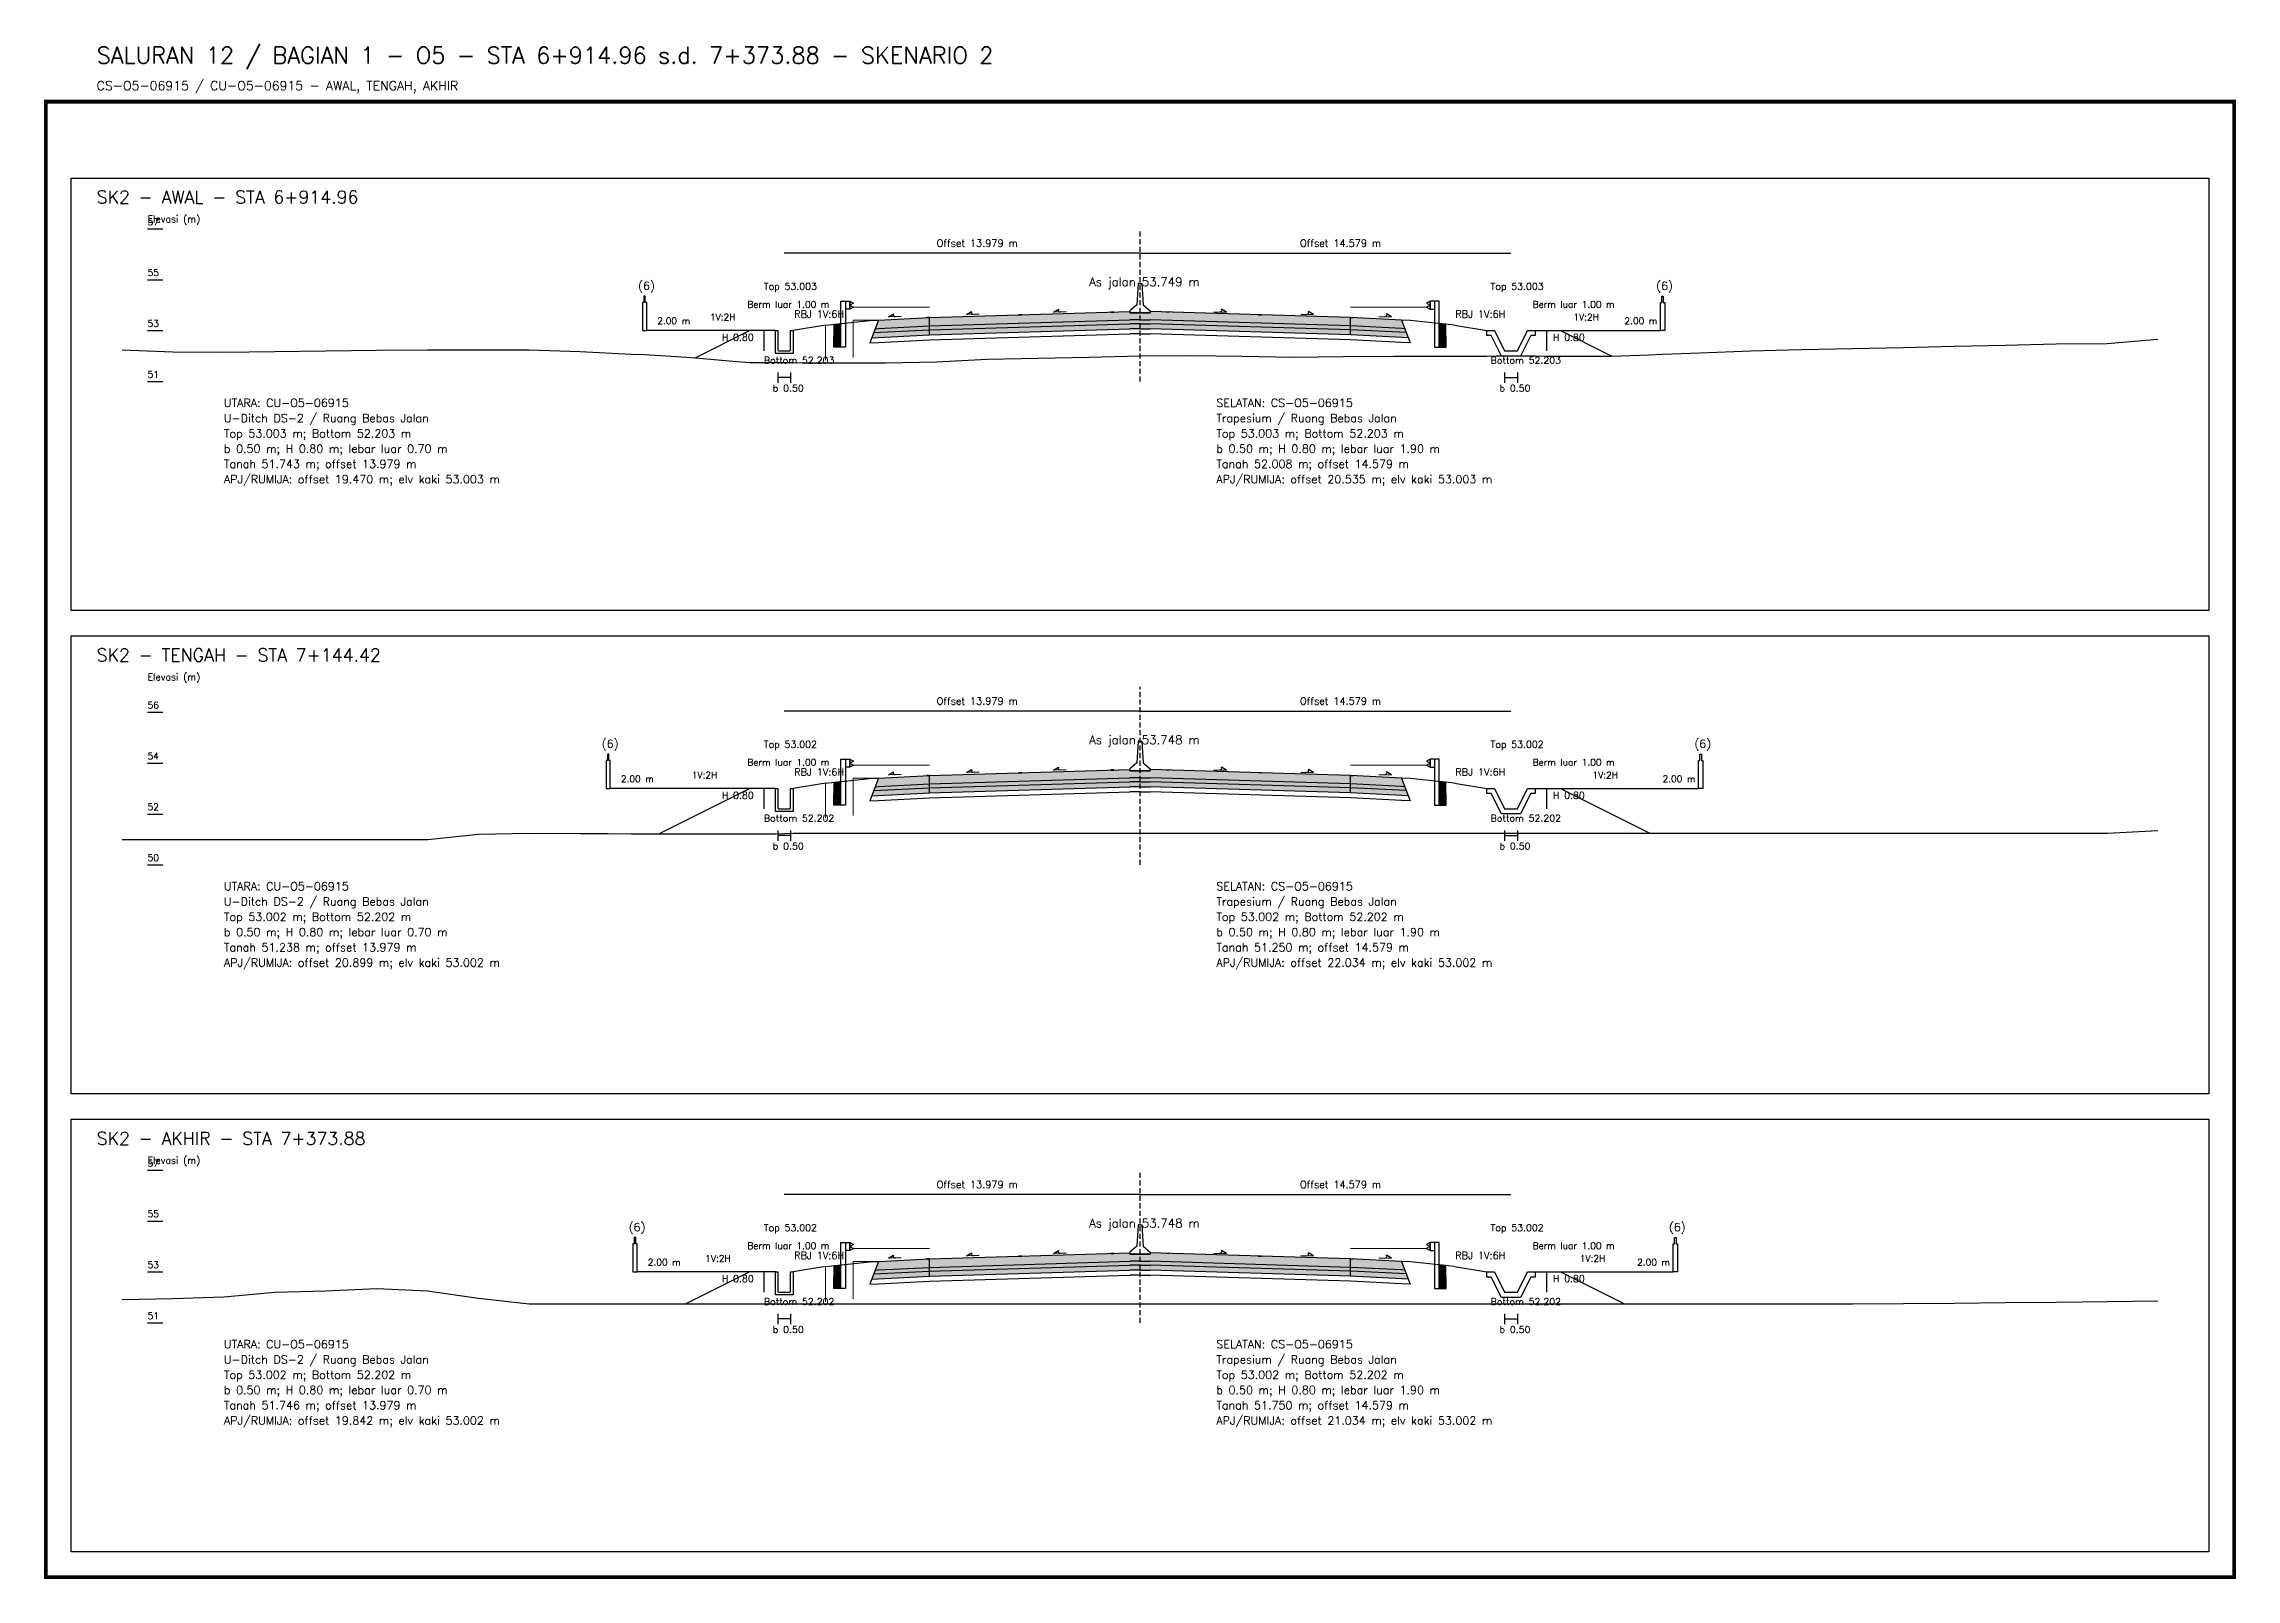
# Model space of a CAD drawing. Header units: metres. Extents: x -24715 to -24517, y 27498 to 30841.
# Drawn here: x -24603 to -24516.9, y 30506.7 to 30567.1 of the extents above; entities that cross this region are included whole.
import ezdxf

# ---------------------------------------------------------------- set-up
doc = ezdxf.new("R2010")
doc.units = ezdxf.units.M
doc.linetypes.add('PS_DASH', pattern=[0.3, 0.2, -0.1])
for name, color, linetype, lineweight in [('Dimensi', 230, 'Continuous', 20), ('GRS-ARSIR (HATCH)', 8, 'Continuous', 9), ('Guardrail', 20, 'Continuous', 30), ('HATCH - Beton ramping', 210, 'Continuous', 9), ('HATCH - LFA', 30, 'Continuous', 9), ('HATCH - Pavement', 50, 'Continuous', 9), ('Marka', 20, 'Continuous', 30), ('POT_ALL_GROUP', 2, 'Continuous', 70)]:
    doc.layers.add(name, color=color, linetype=linetype, lineweight=lineweight)
for name, color, linetype in [('POT_ALL_APJ', 2, 'Continuous'), ('POT_ALL_BORDER', 8, 'Continuous'), ('POT_ALL_CHANNEL2', 7, 'Continuous'), ('POT_ALL_DIM', 7, 'Continuous'), ('POT_ALL_GROUND', 1, 'Continuous'), ('POT_ALL_GUIDE', 8, 'Continuous'), ('POT_ALL_ROAD', 4, 'Continuous')]:
    doc.layers.add(name, color=color, linetype=linetype)
doc.styles.get("Standard").update_dxf_attribs({"font": 'simplex.shx'})

msp = doc.modelspace()

# ---------------------------------------------------------------- texts
at = {"layer": 'POT_ALL_APJ'}
for s, height, p in [('(6)', 0.32, (-24579.65599, 30557.42475)), ('(6)', 0.32, (-24539.65077, 30557.42475)), ('2.00 m', 0.26, (-24578.90599, 30556.07475)), ('2.00 m', 0.26, (-24540.90077, 30556.07475)), ('(6)', 0.32, (-24581.0847, 30539.42428)), ('(6)', 0.32, (-24538.15175, 30539.42428)), ('2.00 m', 0.26, (-24580.3347, 30538.07428)), ('2.00 m', 0.26, (-24539.40175, 30538.07428)), ('(6)', 0.32, (-24580.02806, 30520.42382)), ('(6)', 0.32, (-24539.15126, 30520.42382)), ('2.00 m', 0.26, (-24579.27806, 30519.07382)), ('2.00 m', 0.26, (-24540.40126, 30519.07382))]:
    msp.add_text(s, height=height, dxfattribs=at).set_placement(p)
at = {"layer": 'POT_ALL_CHANNEL2'}
for s, height, p in [('Top 53.003', 0.27, (-24574.71451, 30557.42475)), ('Top 53.003', 0.27, (-24546.15675, 30557.42475)), ('Bottom 52.203', 0.27, (-24574.71451, 30554.52475)), ('Bottom 52.203', 0.27, (-24546.15675, 30554.52475)), ('UTARA: CU-O5-06915', 0.32, (-24595.93563, 30552.82182)), ('SELATAN: CS-O5-06915', 0.32, (-24556.93563, 30552.82182)), ('Top 53.002', 0.27, (-24574.71451, 30539.42428)), ('Top 53.002', 0.27, (-24546.15675, 30539.42428)), ('Bottom 52.202', 0.27, (-24574.71451, 30536.52428)), ('Bottom 52.202', 0.27, (-24546.15675, 30536.52428)), ('UTARA: CU-O5-06915', 0.32, (-24595.93563, 30533.82182)), ('SELATAN: CS-O5-06915', 0.32, (-24556.93563, 30533.82182)), ('Top 53.002', 0.27, (-24574.71451, 30520.42382)), ('Top 53.002', 0.27, (-24546.15675, 30520.42382)), ('Bottom 52.202', 0.27, (-24574.71451, 30517.52382)), ('Bottom 52.202', 0.27, (-24546.15675, 30517.52382)), ('UTARA: CU-O5-06915', 0.32, (-24595.93563, 30515.82182)), ('SELATAN: CS-O5-06915', 0.32, (-24556.93563, 30515.82182))]:
    msp.add_text(s, height=height, dxfattribs=at).set_placement(p)
at = {"layer": 'POT_ALL_DIM'}
for s, height, p in [('SK2 - AWAL - STA 6+914.96', 0.5, (-24600.93563, 30560.82182)), ('57', 0.26, (-24598.93563, 30559.97182)), ('Elevasi (m)', 0.27, (-24598.93563, 30560.07182)), ('Offset 13.979 m', 0.28, (-24567.92507, 30559.12075)), ('Offset 14.579 m', 0.28, (-24553.64619, 30559.12075)), ('55', 0.26, (-24598.93563, 30557.97182)), ('As jalan 53.749 m', 0.34, (-24561.93563, 30557.57075)), ('Berm luar 1.00 m', 0.26, (-24575.36451, 30556.72475)), ('RBJ 1V:6H', 0.28, (-24573.52671, 30556.33105)), ('RBJ 1V:6H', 0.28, (-24547.54455, 30556.33105)), ('Berm luar 1.00 m', 0.26, (-24544.50675, 30556.72475)), ('53', 0.26, (-24598.93563, 30555.97182)), ('1V:2H', 0.26, (-24576.83525, 30556.22475)), ('H 0.80', 0.27, (-24576.36451, 30555.42475)), ('H 0.80', 0.27, (-24543.70675, 30555.42475)), ('1V:2H', 0.26, (-24542.90376, 30556.22475)), ('51', 0.26, (-24598.93563, 30553.97182)), ('b 0.50', 0.27, (-24574.36451, 30553.42475)), ('b 0.50', 0.27, (-24545.80675, 30553.42475)), ('U-Ditch DS-2 / Ruang Bebas Jalan', 0.32, (-24595.93563, 30552.22182)), ('Trapesium / Ruang Bebas Jalan', 0.32, (-24556.93563, 30552.22182)), ('Top 53.003 m; Bottom 52.203 m', 0.32, (-24595.93563, 30551.62182)), ('Top 53.003 m; Bottom 52.203 m', 0.32, (-24556.93563, 30551.62182)), ('Tanah 51.743 m; offset 13.979 m', 0.32, (-24595.93563, 30550.42182)), ('b 0.50 m; H 0.80 m; lebar luar 0.70 m', 0.32, (-24595.93563, 30551.02182)), ('Tanah 52.008 m; offset 14.579 m', 0.32, (-24556.93563, 30550.42182)), ('b 0.50 m; H 0.80 m; lebar luar 1.90 m', 0.32, (-24556.93563, 30551.02182)), ('APJ/RUMIJA: offset 19.470 m; elv kaki 53.003 m', 0.32, (-24595.93563, 30549.82182)), ('APJ/RUMIJA: offset 20.535 m; elv kaki 53.003 m', 0.32, (-24556.93563, 30549.82182)), ('SK2 - TENGAH - STA 7+144.42', 0.5, (-24600.93563, 30542.82182)), ('Elevasi (m)', 0.27, (-24598.93563, 30542.07182)), ('56', 0.26, (-24598.93563, 30540.97182)), ('Offset 13.979 m', 0.28, (-24567.92507, 30541.12028)), ('Offset 14.579 m', 0.28, (-24553.64619, 30541.12028)), ('As jalan 53.748 m', 0.34, (-24561.93563, 30539.57028)), ('54', 0.26, (-24598.93563, 30538.97182)), ('1V:2H', 0.26, (-24577.5496, 30538.22428)), ('Berm luar 1.00 m', 0.26, (-24575.36451, 30538.72428)), ('RBJ 1V:6H', 0.28, (-24573.52671, 30538.33059)), ('RBJ 1V:6H', 0.28, (-24547.54455, 30538.33059)), ('Berm luar 1.00 m', 0.26, (-24544.50675, 30538.72428)), ('1V:2H', 0.26, (-24542.15425, 30538.22428)), ('H 0.80', 0.27, (-24576.36451, 30537.42428)), ('H 0.80', 0.27, (-24543.70675, 30537.42428)), ('52', 0.26, (-24598.93563, 30536.97182)), ('50', 0.26, (-24598.93563, 30534.97182)), ('b 0.50', 0.27, (-24574.36451, 30535.42428)), ('b 0.50', 0.27, (-24545.80675, 30535.42428)), ('U-Ditch DS-2 / Ruang Bebas Jalan', 0.32, (-24595.93563, 30533.22182)), ('Trapesium / Ruang Bebas Jalan', 0.32, (-24556.93563, 30533.22182)), ('Top 53.002 m; Bottom 52.202 m', 0.32, (-24595.93563, 30532.62182)), ('Top 53.002 m; Bottom 52.202 m', 0.32, (-24556.93563, 30532.62182)), ('Tanah 51.238 m; offset 13.979 m', 0.32, (-24595.93563, 30531.42182)), ('b 0.50 m; H 0.80 m; lebar luar 0.70 m', 0.32, (-24595.93563, 30532.02182)), ('Tanah 51.250 m; offset 14.579 m', 0.32, (-24556.93563, 30531.42182)), ('b 0.50 m; H 0.80 m; lebar luar 1.90 m', 0.32, (-24556.93563, 30532.02182)), ('APJ/RUMIJA: offset 20.899 m; elv kaki 53.002 m', 0.32, (-24595.93563, 30530.82182)), ('APJ/RUMIJA: offset 22.034 m; elv kaki 53.002 m', 0.32, (-24556.93563, 30530.82182)), ('SK2 - AKHIR - STA 7+373.88', 0.5, (-24600.93563, 30523.82182)), ('57', 0.26, (-24598.93563, 30522.97182)), ('Elevasi (m)', 0.27, (-24598.93563, 30523.07182)), ('Offset 13.979 m', 0.28, (-24567.92507, 30522.11982)), ('Offset 14.579 m', 0.28, (-24553.64619, 30522.11982)), ('55', 0.26, (-24598.93563, 30520.97182)), ('As jalan 53.748 m', 0.34, (-24561.93563, 30520.56982)), ('Berm luar 1.00 m', 0.26, (-24575.36451, 30519.72382)), ('RBJ 1V:6H', 0.28, (-24573.52671, 30519.33012)), ('RBJ 1V:6H', 0.28, (-24547.54455, 30519.33012)), ('Berm luar 1.00 m', 0.26, (-24544.50675, 30519.72382)), ('53', 0.26, (-24598.93563, 30518.97182)), ('1V:2H', 0.26, (-24577.02128, 30519.22382)), ('H 0.80', 0.27, (-24576.36451, 30518.42382)), ('H 0.80', 0.27, (-24543.70675, 30518.42382)), ('1V:2H', 0.26, (-24542.654, 30519.22382)), ('51', 0.26, (-24598.93563, 30516.97182)), ('b 0.50', 0.27, (-24574.36451, 30516.42382)), ('b 0.50', 0.27, (-24545.80675, 30516.42382)), ('U-Ditch DS-2 / Ruang Bebas Jalan', 0.32, (-24595.93563, 30515.22182)), ('Trapesium / Ruang Bebas Jalan', 0.32, (-24556.93563, 30515.22182)), ('Top 53.002 m; Bottom 52.202 m', 0.32, (-24595.93563, 30514.62182)), ('b 0.50 m; H 0.80 m; lebar luar 0.70 m', 0.32, (-24595.93563, 30514.02182)), ('Top 53.002 m; Bottom 52.202 m', 0.32, (-24556.93563, 30514.62182)), ('b 0.50 m; H 0.80 m; lebar luar 1.90 m', 0.32, (-24556.93563, 30514.02182)), ('Tanah 51.746 m; offset 13.979 m', 0.32, (-24595.93563, 30513.42182)), ('Tanah 51.750 m; offset 14.579 m', 0.32, (-24556.93563, 30513.42182)), ('APJ/RUMIJA: offset 19.842 m; elv kaki 53.002 m', 0.32, (-24595.93563, 30512.82182)), ('APJ/RUMIJA: offset 21.034 m; elv kaki 53.002 m', 0.32, (-24556.93563, 30512.82182))]:
    msp.add_text(s, height=height, dxfattribs=at).set_placement(p)
at = {"layer": 'POT_ALL_GROUP', "lineweight": 0}
for s, height, p in [('SALURAN 12 / BAGIAN 1 - O5 - STA 6+914.96 s.d. 7+373.88 - SKENARIO 2', 0.65, (-24600.93563, 30566.32182)), ('CS-O5-06915 / CU-O5-06915 - AWAL, TENGAH, AKHIR', 0.36, (-24600.93563, 30565.27182))]:
    msp.add_text(s, height=height, dxfattribs=at).set_placement(p)

# ---------------------------------------------------------------- blocks, each defined once
blk = doc.blocks.new('JALAN_ASLI_TIPIKAL_2OKT_METER')
at = {"layer": 'Guardrail', "lineweight": 9}
h = blk.add_hatch(dxfattribs=at)
h.set_pattern_fill('JIS_LC_20', color=256, scale=0.002)
h.set_pattern_definition([(45, (-29.65569, -21.99233), (-0.02828427, 0.02828427), []), (45, (-29.65489, -21.99233), (-0.02828427, 0.02828427), [])])
h.paths.add_polyline_path([(-12.025, -1.394), (-11.753, -1.394), (-11.753, -0.471), (-12.018, -0.498)])
h = blk.add_hatch(dxfattribs=at)
h.set_pattern_fill('JIS_LC_20', color=256, scale=0.002)
h.set_pattern_definition([(45, (-29.40569, -21.99233), (-0.02828427, 0.02828427), []), (45, (-29.40489, -21.99233), (-0.02828427, 0.02828427), [])])
h.paths.add_polyline_path([(12.018, -0.498), (11.753, -0.471), (11.753, -1.394), (12.025, -1.394)])
at = {"layer": 'HATCH - Beton ramping'}
h = blk.add_hatch(dxfattribs=at)
h.set_pattern_fill('AR-CONC', color=256, scale=0.0005)
h.set_pattern_definition([(50, (-28.949556, -21.99233), (0.09109233, -0.00796954), [0.009525, -0.104775]), (355, (-28.94956, -21.99233), (-0.0176217, 0.09552842), [0.00762, -0.0838203]), (100.45144, (-28.941965, -21.992995), (0.07347062, 0.08755888), [0.008095, -0.08904512]), (46.1842, (-28.94956, -21.96693), (0.13553952, -0.02102116), [0.0142875, -0.1571625]), (96.63556, (-28.93826, -21.96868), (0.11870207, 0.12371306), [0.0121425, -0.1335678]), (351.18415, (-28.94956, -21.96693), (0.11870207, 0.12371306), [0.01143, -0.12572987]), (21, (-28.936856, -21.97328), (0.0758072, -0.0511326), [0.009525, -0.104775]), (326, (-28.93686, -21.97328), (0.03090101, 0.09209398), [0.00762, -0.08382]), (71.45144, (-28.93054, -21.97754), (0.1067082, 0.04096138), [0.008095, -0.08904497]), (37.5, (-28.949556, -21.99233), (0.001544302, 0.04227752), [0, -0.082804, 0, -0.08509, 0, -0.0841375]), (7.5, (-28.949556, -21.99233), (0.03340983, 0.05009029), [0, -0.048514, 0, -0.080899, 0, -0.0320675]), (327.5, (-28.977877, -21.99233), (0.067795298, -0.002864372), [0, -0.03175, 0, -0.09906, 0, -0.131445]), (317.5, (-28.990577, -21.99233), (0.07406459, 0.01271325), [0, -0.041275, 0, -0.065786, 0, -0.093345])])
h.paths.add_polyline_path([(-8.27, -0.566), (-10.401, -0.666), (-10.461, -0.826), (-8.27, -0.716)])
h.paths.add_polyline_path([(-0.4, -0.48), (0, -0.48), (0, -0.33), (-0.4, -0.33), (-8.27, -0.566), (-8.27, -0.716)])
h = blk.add_hatch(dxfattribs=at)
h.set_pattern_fill('AR-CONC', color=256, scale=0.0005)
h.set_pattern_definition([(50, (-28.699556, -21.99233), (0.09109233, -0.00796954), [0.009525, -0.104775]), (355, (-28.69956, -21.99233), (-0.01762171, 0.09552842), [0.00762, -0.0838203]), (100.45144, (-28.691965, -21.992995), (0.07347062, 0.08755888), [0.008095, -0.08904512]), (46.1842, (-28.69956, -21.96693), (0.13553952, -0.02102116), [0.0142875, -0.1571625]), (96.63556, (-28.68826, -21.96868), (0.11870207, 0.12371306), [0.0121425, -0.1335678]), (351.18415, (-28.69956, -21.96693), (0.11870207, 0.12371306), [0.01143, -0.12572987]), (21, (-28.686856, -21.97328), (0.0758072, -0.0511326), [0.009525, -0.104775]), (326, (-28.68686, -21.97328), (0.03090101, 0.09209398), [0.00762, -0.08382]), (71.45144, (-28.68054, -21.97754), (0.10670821, 0.04096138), [0.008095, -0.08904497]), (37.5, (-28.699556, -21.99233), (0.001544302, 0.04227752), [0, -0.082804, 0, -0.08509, 0, -0.0841375]), (7.5, (-28.699556, -21.99233), (0.03340983, 0.050090287), [0, -0.048514, 0, -0.080899, 0, -0.0320675]), (327.5, (-28.727877, -21.99233), (0.067795298, -0.002864372), [0, -0.03175, 0, -0.09906, 0, -0.131445]), (317.5, (-28.740577, -21.99233), (0.07406459, 0.012713246), [0, -0.041275, 0, -0.065786, 0, -0.093345])])
h.paths.add_polyline_path([(8.27, -0.566), (10.401, -0.666), (10.461, -0.826), (8.27, -0.716)])
h.paths.add_polyline_path([(0.4, -0.48), (0, -0.48), (0, -0.33), (0.4, -0.33), (8.27, -0.566), (8.27, -0.716)])
at = {"layer": 'HATCH - LFA'}
h = blk.add_hatch(dxfattribs=at)
h.set_pattern_fill('GRAVEL', color=256, scale=0.0075)
h.set_pattern_definition([(228.012788, (-28.812396, -21.801831), (-1.524, -1.7145), [0.0256291, -2.5372863]), (184.96974, (-28.829541, -21.820881), (2.2859999991, 0.1905000109), [0.04398035, -4.3540537]), (132.510447, (-28.873356, -21.824691), (1.9050000008, -2.0954999993), [0.0310111, -3.0701042]), (267.27369, (-28.947651, -21.872316), (0.1905000004, 3.81), [0.0400503, -3.9649828]), (292.833654, (-28.949556, -21.912321), (-0.9525, 2.286), [0.0392725, -3.8879856]), (357.27369, (-28.934316, -21.948516), (-3.81, 0.1905000004), [0.0400503, -3.9649828]), (37.69424, (-28.894311, -21.950421), (-2.4764999999, -1.9050000001), [0.0529645, -5.24348365]), (72.255328, (-28.852401, -21.918036), (1.3335000004, 4.1909999999), [0.050004, -4.95039425]), (121.429566, (-28.837161, -21.870411), (-1.5240000002, 2.4764999999), [0.040186, -3.9784159]), (175.23636, (-28.858116, -21.836121), (2.0955, -0.1905), [0.0458785, -2.2480453]), (222.397438, (-28.903836, -21.832311), (-2.2859999999, -2.0955000001), [0.05933084, -5.8737579]), (138.814075, (-28.759056, -21.874221), (-1.3335, 1.143), [0.0202503, -2.0047924]), (171.469234, (-28.774296, -21.860886), (2.4765, -0.3809999996), [0.03852615, -3.8140979]), (225, (-28.8124, -21.85517), (0, -0.1905), [0.0269407, -0.242467]), (203.19859, (-28.82573, -21.832311), (0.9525, 0.381), [0.0145081, -1.4362967]), (291.80141, (-28.839066, -21.838026), (-0.1905, 0.5715), [0.0205174, -1.0053565]), (30.96376, (-28.831446, -21.857076), (0.5715, 0.381), [0.033324, -1.0774724]), (161.56505, (-28.80287, -21.83993), (0.381, -0.1905), [0.0240965, -0.5783174]), (16.38954, (-28.949556, -21.838026), (1.905, 0.5715), [0.0337566, -3.341912]), (70.346176, (-28.917171, -21.828501), (-0.762, -2.0955), [0.0283199, -2.8036662]), (293.19859, (-28.80287, -21.801831), (-0.381, 0.9525), [0.029016, -1.4217888]), (343.61046, (-28.791441, -21.828501), (-1.905, 0.5715), [0.0337566, -3.341912]), (339.443955, (-28.949556, -21.956136), (-0.9525, 0.381), [0.0325526, -1.5950801]), (294.77514, (-28.919076, -21.967566), (-0.952500001, 2.0954999995), [0.0272754, -2.7002695]), (66.80141, (-28.800966, -21.992331), (0.381, 0.9525), [0.029016, -1.4217888]), (17.354025, (-28.789536, -21.965661), (-2.4765, -0.762), [0.0319337, -3.1614282]), (69.443955, (-28.89431, -21.992331), (-0.381, -0.9525), [0.0162763, -1.6113564]), (101.30993, (-28.812396, -21.99233), (-0.1905, 0.762), [0.0097136, -0.9616496]), (165.96376, (-28.8143, -21.982806), (0.5715, -0.1905), [0.0392725, -0.7461791]), (186.009006, (-28.852401, -21.973281), (1.905, 0.1905), [0.036395, -3.6031024]), (303.69007, (-28.831446, -21.87422), (-0.1905, 0.381), [0.0274743, -0.6593832]), (353.157227, (-28.816206, -21.897081), (3.2385, -0.3809999998), [0.0479668, -4.7487007]), (60.945396, (-28.76858, -21.902796), (-0.762, -1.3335), [0.0196131, -1.9417044]), (90, (-28.75906, -21.88565), (-0.1905, 0.1905), [0.01143, -0.17907]), (120.256437, (-28.856211, -21.967566), (0.762, -1.3335), [0.026465, -2.6200456]), (48.012787, (-28.869546, -21.944706), (1.524, 1.7145), [0.0512582, -2.5116572]), (0, (-28.83526, -21.9066), (0.1905, 0.1905), [0.04953, -0.14097]), (325.304846, (-28.785726, -21.906606), (1.9050000007, -1.333499999), [0.0301207, -2.9819488]), (254.0546, (-28.76096, -21.92375), (-0.1905, -0.762), [0.0277372, -1.3591238]), (207.645975, (-28.768581, -21.950421), (-3.6195000001, -1.9049999997), [0.0451609, -4.4709348]), (175.426079, (-28.808586, -21.971376), (-2.4765, 0.1905), [0.0477772, -4.7299385])])
h.paths.add_polyline_path([(-8.27, -0.716), (-10.461, -0.826), (-10.54, -1.03), (-8.27, -0.916)])
h.paths.add_polyline_path([(-0.4, -0.68), (0, -0.68), (0, -0.48), (-0.4, -0.48), (-8.27, -0.716), (-8.27, -0.916)])
h = blk.add_hatch(dxfattribs=at)
h.set_pattern_fill('GRAVEL', color=256, scale=0.0075)
h.set_pattern_definition([(228.012788, (-28.562396, -21.801831), (-1.524, -1.7145), [0.0256291, -2.5372863]), (184.96974, (-28.579541, -21.820881), (2.2859999991, 0.1905000109), [0.04398035, -4.3540537]), (132.510447, (-28.623356, -21.824691), (1.9050000008, -2.0954999993), [0.0310111, -3.0701042]), (267.27369, (-28.697651, -21.872316), (0.1905000004, 3.81), [0.04005034, -3.9649828]), (292.833654, (-28.699556, -21.912321), (-0.9525, 2.286), [0.0392725, -3.8879856]), (357.27369, (-28.684316, -21.948516), (-3.81, 0.1905000004), [0.04005034, -3.9649828]), (37.69424, (-28.644311, -21.950421), (-2.4764999999, -1.9050000001), [0.0529645, -5.24348365]), (72.255328, (-28.602401, -21.918036), (1.3335000004, 4.1909999999), [0.050004, -4.95039425]), (121.429566, (-28.587161, -21.870411), (-1.5240000002, 2.4764999999), [0.040186, -3.9784159]), (175.23636, (-28.608116, -21.836121), (2.0955, -0.1905000003), [0.0458785, -2.2480453]), (222.397438, (-28.653836, -21.832311), (-2.2859999999, -2.0955000001), [0.05933084, -5.87375794]), (138.814075, (-28.509056, -21.874221), (-1.3335, 1.143), [0.02025034, -2.0047924]), (171.469234, (-28.524296, -21.860886), (2.4765, -0.3809999996), [0.03852615, -3.8140979]), (225, (-28.5624, -21.85517), (0, -0.1905), [0.0269407, -0.242467]), (203.19859, (-28.57573, -21.832311), (0.9525, 0.381), [0.0145081, -1.4362967]), (291.80141, (-28.589066, -21.838026), (-0.1905, 0.5715), [0.0205174, -1.0053565]), (30.96376, (-28.581446, -21.857076), (0.5715, 0.381), [0.033324, -1.0774724]), (161.56505, (-28.55287, -21.83993), (0.381, -0.1905), [0.0240965, -0.57831736]), (16.38954, (-28.699556, -21.838026), (1.905, 0.5715), [0.0337566, -3.341912]), (70.346176, (-28.667171, -21.828501), (-0.762, -2.0955), [0.0283199, -2.8036662]), (293.19859, (-28.55287, -21.801831), (-0.381, 0.9525), [0.029016, -1.4217888]), (343.61046, (-28.541441, -21.828501), (-1.905, 0.5714999999), [0.0337566, -3.341912]), (339.443955, (-28.699556, -21.956136), (-0.9525, 0.381), [0.03255264, -1.5950801]), (294.77514, (-28.669076, -21.967566), (-0.952500001, 2.0954999995), [0.0272754, -2.7002695]), (66.80141, (-28.550966, -21.992331), (0.381, 0.9525), [0.029016, -1.4217888]), (17.354025, (-28.539536, -21.965661), (-2.4765, -0.7620000002), [0.0319337, -3.1614282]), (69.443955, (-28.64431, -21.992331), (-0.381, -0.9525), [0.0162763, -1.6113564]), (101.30993, (-28.562396, -21.99233), (-0.1905, 0.762), [0.0097136, -0.9616496]), (165.96376, (-28.5643, -21.982806), (0.5715, -0.1905), [0.0392725, -0.7461791]), (186.009006, (-28.602401, -21.973281), (1.905, 0.1905), [0.036395, -3.6031024]), (303.69007, (-28.581446, -21.87422), (-0.1905, 0.381), [0.0274743, -0.6593832]), (353.157227, (-28.566206, -21.897081), (3.2385, -0.3809999998), [0.04796676, -4.7487007]), (60.945396, (-28.51858, -21.902796), (-0.762, -1.3335), [0.0196131, -1.9417044]), (90, (-28.50906, -21.88565), (-0.1905, 0.1905), [0.01143, -0.17907]), (120.256437, (-28.606211, -21.967566), (0.762, -1.3335), [0.026465, -2.62004556]), (48.012787, (-28.619546, -21.944706), (1.524, 1.7145), [0.0512582, -2.5116572]), (0, (-28.58526, -21.9066), (0.1905, 0.1905), [0.04953, -0.14097]), (325.304846, (-28.535726, -21.906606), (1.9050000007, -1.333499999), [0.0301207, -2.98194875]), (254.054604, (-28.51096, -21.92375), (-0.1905, -0.762), [0.0277372, -1.35912375]), (207.645975, (-28.518581, -21.950421), (-3.6195000001, -1.9049999997), [0.0451609, -4.4709348]), (175.426079, (-28.558586, -21.971376), (-2.4765, 0.1905), [0.0477772, -4.7299385])])
h.paths.add_polyline_path([(8.27, -0.716), (10.461, -0.826), (10.54, -1.03), (8.27, -0.916)])
h.paths.add_polyline_path([(0.4, -0.68), (0, -0.68), (0, -0.48), (0.4, -0.48), (8.27, -0.716), (8.27, -0.916)])
at = {"layer": 'HATCH - Pavement'}
h = blk.add_hatch(dxfattribs=at)
h.set_pattern_fill('AR-CONC', color=256, scale=0.001)
h.set_pattern_definition([(50, (-89.43046, -52.62889), (0.18218467, -0.01593909), [0.01905, -0.20955]), (355, (-89.43046, -52.6289), (-0.03524342, 0.19105685), [0.01524, -0.1676406]), (100.45144, (-89.41528, -52.63022), (0.14694125, 0.17511775), [0.01619, -0.17809024]), (46.1842, (-89.43046, -52.5781), (0.27107904, -0.04204233), [0.028575, -0.314325]), (96.63556, (-89.40787, -52.5816), (0.23740413, 0.2474261), [0.024285, -0.2671356]), (351.18415, (-89.43046, -52.5781), (0.2374041, 0.2474261), [0.02286, -0.2514597]), (21, (-89.40506, -52.59079), (0.1516144, -0.1022652), [0.01905, -0.20955]), (326, (-89.40506, -52.5908), (0.06180203, 0.18418797), [0.01524, -0.16764]), (71.45144, (-89.39243, -52.59931), (0.21341642, 0.08192277), [0.01619, -0.17808994]), (37.5, (-89.43046, -52.62889), (0.003088603, 0.08455504), [0, -0.165608, 0, -0.17018, 0, -0.168275]), (7.5, (-89.43046, -52.62889), (0.06681966, 0.100180575), [0, -0.097028, 0, -0.161798, 0, -0.064135]), (327.5, (-89.4871, -52.62889), (0.135590595, -0.005728744), [0, -0.0635, 0, -0.19812, 0, -0.26289]), (317.5, (-89.5125, -52.62889), (0.14812918, 0.02542649), [0, -0.08255, 0, -0.131572, 0, -0.18669])])
h.paths.add_polyline_path([(-8.27, -0.236), (-10.27, -0.336), (-10.401, -0.673), (-10.27, -0.666), (-8.27, -0.566)])
h.paths.add_polyline_path([(-0.4, -0.33), (0, -0.33), (0, 0), (-0.4, 0), (-8.27, -0.236), (-8.27, -0.566)])
h = blk.add_hatch(dxfattribs=at)
h.set_pattern_fill('AR-CONC', color=256, scale=0.001)
h.set_pattern_definition([(50, (-89.18046, -52.62889), (0.18218467, -0.01593909), [0.01905, -0.20955]), (355, (-89.18046, -52.6289), (-0.03524342, 0.19105685), [0.01524, -0.16764058]), (100.45144, (-89.16528, -52.63022), (0.14694125, 0.17511775), [0.01619, -0.17809024]), (46.1842, (-89.18046, -52.5781), (0.27107904, -0.04204233), [0.028575, -0.314325]), (96.63556, (-89.15787, -52.5816), (0.23740413, 0.2474261), [0.024285, -0.2671356]), (351.18415, (-89.18046, -52.5781), (0.2374041, 0.2474261), [0.02286, -0.2514597]), (21, (-89.15506, -52.59079), (0.1516144, -0.1022652), [0.01905, -0.20955]), (326, (-89.15506, -52.5908), (0.06180203, 0.18418797), [0.01524, -0.16764]), (71.45144, (-89.14243, -52.59931), (0.21341642, 0.08192277), [0.01619, -0.17808994]), (37.5, (-89.18046, -52.62889), (0.003088603, 0.08455504), [0, -0.165608, 0, -0.17018, 0, -0.168275]), (7.5, (-89.18046, -52.62889), (0.06681966, 0.100180575), [0, -0.097028, 0, -0.161798, 0, -0.064135]), (327.5, (-89.2371, -52.62889), (0.135590595, -0.005728744), [0, -0.0635, 0, -0.19812, 0, -0.26289]), (317.5, (-89.2625, -52.62889), (0.14812918, 0.02542649), [0, -0.08255, 0, -0.131572, 0, -0.18669])])
h.paths.add_polyline_path([(8.27, -0.236), (10.27, -0.336), (10.401, -0.673), (10.27, -0.666), (8.27, -0.566)])
h.paths.add_polyline_path([(0.4, -0.33), (0, -0.33), (0, 0), (0.4, 0), (8.27, -0.236), (8.27, -0.566)])
at = {"layer": 'Marka'}
h = blk.add_hatch(color=256, dxfattribs=at)
h.dxf.hatch_style = 1
h.paths.add_polyline_path([(-8.27, -0.23), (-8.39, -0.236), (-8.39, -0.242), (-8.27, -0.236)])
h.paths.add_polyline_path([(-4.65, -0.122), (-4.77, -0.125), (-4.77, -0.131), (-4.65, -0.128)])
h.paths.add_polyline_path([(-1.03, -0.019), (-1.03, -0.013), (-1.15, -0.017), (-1.15, -0.023)])
h = blk.add_hatch(color=256, dxfattribs=at)
h.dxf.hatch_style = 1
h.paths.add_polyline_path([(8.27, -0.23), (8.39, -0.236), (8.39, -0.242), (8.27, -0.236)])
h.paths.add_polyline_path([(4.65, -0.122), (4.77, -0.125), (4.77, -0.131), (4.65, -0.128)])
h.paths.add_polyline_path([(1.03, -0.019), (1.03, -0.013), (1.15, -0.017), (1.15, -0.023)])
for p, q in [((-8.27, -0.236), (-0.4, 0)), ((8.27, -0.236), (0.4, 0)), ((-12.353, -0.533), (-10.622, -0.354)), ((-10.27, -0.336), (-10.62, -1.234)), ((-10.62, -0.354), (-10.27, -0.336)), ((-10.461, -0.826), (-8.27, -0.716)), ((-10.401, -0.673), (-10.27, -0.666)), ((-10.27, -0.336), (-8.27, -0.236)), ((-10.27, -0.666), (-8.27, -0.566)), ((-8.27, -0.916), (-8.27, -0.236)), ((-8.27, -0.566), (-0.4, -0.33)), ((-8.27, -0.716), (-0.4, -0.48)), ((-8.27, -0.916), (-0.4, -0.68)), ((0, -0.05), (-0.4, -0.05)), ((0, -0.33), (-0.4, -0.33)), ((0, -0.48), (-0.4, -0.48)), ((0, -0.68), (-0.4, -0.68)), ((0, -0.05), (0.4, -0.05)), ((0, -0.33), (0.4, -0.33)), ((0, -0.48), (0.4, -0.48)), ((0, -0.68), (0.4, -0.68)), ((8.27, -0.566), (0.4, -0.33)), ((8.27, -0.716), (0.4, -0.48)), ((8.27, -0.916), (0.4, -0.68)), ((8.27, -0.916), (8.27, -0.236)), ((10.27, -0.336), (8.27, -0.236)), ((10.27, -0.666), (8.27, -0.566)), ((10.461, -0.826), (8.27, -0.716)), ((10.27, -0.336), (10.62, -1.234)), ((10.62, -0.354), (10.27, -0.336)), ((10.401, -0.673), (10.27, -0.666)), ((12.353, -0.533), (10.622, -0.354)), ((-10.62, -1.234), (-10.27, -1.216)), ((-10.54, -1.03), (-8.27, -0.916)), ((-10.27, -1.216), (-8.27, -1.116)), ((-8.27, -1.116), (-0.4, -0.88)), ((0, -0.88), (-0.4, -0.88)), ((0, -0.88), (0.4, -0.88)), ((8.27, -1.116), (0.4, -0.88)), ((10.54, -1.03), (8.27, -0.916)), ((10.27, -1.216), (8.27, -1.116)), ((10.62, -1.234), (10.27, -1.216))]:
    blk.add_line(p, q)
for points in [[(0, 1.11), (-0.075, 1.11), (-0.125, 0.27), (-0.4, 0.03), (-0.4, -0.05), (0, -0.05)], [(0, 1.11), (0.075, 1.11), (0.125, 0.27), (0.4, 0.03), (0.4, -0.05), (0, -0.05)], [(-6.818, -0.116), (-6.616, 0)], [(-3.401, -0.02), (-3.199, 0.096)], [(3.401, -0.02), (3.199, 0.096)], [(6.818, -0.116), (6.616, 0)], [(-9.887, -0.208), (-9.686, -0.092)], [(-9.387, -0.193), (-9.887, -0.208)], [(-6.318, -0.101), (-6.818, -0.116)], [(-2.901, -0.005), (-3.401, -0.02)], [(2.901, -0.005), (3.401, -0.02)], [(6.318, -0.101), (6.818, -0.116)], [(9.387, -0.193), (9.887, -0.208)], [(9.887, -0.208), (9.686, -0.092)]]:
    blk.add_lwpolyline(points)
for centre, start, end in [((-6.556, -0.037), 148.28164, 271.71836), ((-3.139, 0.059), 148.28164, 271.71836), ((3.139, 0.059), 268.28164, 31.71836), ((6.556, -0.037), 268.28164, 31.71836), ((-9.625, -0.129), 148.28164, 271.71836), ((9.625, -0.129), 268.28164, 31.71836)]:
    blk.add_arc(centre, 0.0711, start, end)
at = {"layer": 'Dimensi'}
for p, q in [((-8.27, 0.168), (-11.27, 0.168)), ((8.27, 0.168), (11.27, 0.168))]:
    blk.add_line(p, q, dxfattribs=at)
at = {"layer": 'GRS-ARSIR (HATCH)'}
for p, q in [((-12.353, -0.533), (-12.353, -1.909)), ((-11.27, -0.336), (-11.27, -1.803)), ((-10.27, -0.336), (-11.27, -0.336))]:
    blk.add_line(p, q, dxfattribs=at)
at = {"layer": 'Guardrail'}
for points in [[(-11.753, -1.394), (-11.753, 0.406), (-11.575, 0.406), (-11.575, -1.394), (-11.753, -1.394)], [(-11.575, 0.406), (-11.397, 0.406), (-11.397, 0.094), (-11.575, 0.094)], [(-11.397, 0.25), (-11.397, 0.406), (-11.262, 0.328), (-11.397, 0.25)], [(-11.397, 0.094), (-11.397, 0.25), (-11.262, 0.172), (-11.397, 0.094)], [(11.397, 0.25), (11.397, 0.406), (11.262, 0.328), (11.397, 0.25)], [(11.397, 0.094), (11.397, 0.25), (11.262, 0.172), (11.397, 0.094)], [(11.575, 0.406), (11.397, 0.406), (11.397, 0.094), (11.575, 0.094)], [(11.753, -1.394), (11.753, 0.406), (11.575, 0.406), (11.575, -1.394), (11.753, -1.394)], [(-11.575, -1.394), (-12.025, -1.394), (-12.018, -0.498), (-11.568, -0.453), (-11.575, -1.394)], [(11.575, -1.394), (12.025, -1.394), (12.018, -0.498), (11.568, -0.453), (11.575, -1.394)]]:
    blk.add_lwpolyline(points, dxfattribs=at)
at = {"layer": 'Marka'}
for points in [[(-8.39, -0.242), (-8.27, -0.236), (-8.27, -0.23), (-8.39, -0.236), (-8.39, -0.242)], [(8.39, -0.242), (8.27, -0.236), (8.27, -0.23), (8.39, -0.236), (8.39, -0.242)]]:
    blk.add_lwpolyline(points, dxfattribs=at)
for points in [[(-4.65, -0.122), (-4.77, -0.125), (-4.77, -0.131), (-4.65, -0.128)], [(-1.03, -0.013), (-1.15, -0.017), (-1.15, -0.023), (-1.03, -0.019)], [(1.03, -0.013), (1.15, -0.017), (1.15, -0.023), (1.03, -0.019)], [(4.65, -0.122), (4.77, -0.125), (4.77, -0.131), (4.65, -0.128)]]:
    blk.add_lwpolyline(points, close=True, dxfattribs=at)

# ---------------------------------------------------------------- linework, layer by layer
at = {"layer": 'POT_ALL_APJ', "linetype": 'Continuous'}
for points in [[(-24579.49099, 30556.92916), (-24579.49099, 30555.82475), (-24579.32099, 30555.82475), (-24579.32099, 30556.92916), (-24579.37599, 30556.92916), (-24579.37599, 30557.17916), (-24579.40599, 30557.17916), (-24579.43599, 30557.17916), (-24579.43599, 30556.92916), (-24579.49099, 30556.92916)], [(-24539.31577, 30556.92916), (-24539.31577, 30555.82475), (-24539.48577, 30555.82475), (-24539.48577, 30556.92916), (-24539.43077, 30556.92916), (-24539.43077, 30557.17916), (-24539.40077, 30557.17916), (-24539.37077, 30557.17916), (-24539.37077, 30556.92916), (-24539.31577, 30556.92916)], [(-24575.26451, 30555.82475), (-24579.32099, 30555.82475)], [(-24543.40675, 30555.82475), (-24539.48577, 30555.82475)], [(-24580.9197, 30538.92869), (-24580.9197, 30537.82428), (-24580.7497, 30537.82428), (-24580.7497, 30538.92869), (-24580.8047, 30538.92869), (-24580.8047, 30539.17869), (-24580.8347, 30539.17869), (-24580.8647, 30539.17869), (-24580.8647, 30538.92869), (-24580.9197, 30538.92869)], [(-24537.81675, 30538.92869), (-24537.81675, 30537.82428), (-24537.98675, 30537.82428), (-24537.98675, 30538.92869), (-24537.93175, 30538.92869), (-24537.93175, 30539.17869), (-24537.90175, 30539.17869), (-24537.87175, 30539.17869), (-24537.87175, 30538.92869), (-24537.81675, 30538.92869)], [(-24575.26451, 30537.82428), (-24580.7497, 30537.82428)], [(-24543.40675, 30537.82428), (-24537.98675, 30537.82428)], [(-24579.86306, 30519.92823), (-24579.86306, 30518.82382), (-24579.69306, 30518.82382), (-24579.69306, 30519.92823), (-24579.74806, 30519.92823), (-24579.74806, 30520.17823), (-24579.77806, 30520.17823), (-24579.80806, 30520.17823), (-24579.80806, 30519.92823), (-24579.86306, 30519.92823)], [(-24538.81626, 30519.92823), (-24538.81626, 30518.82382), (-24538.98626, 30518.82382), (-24538.98626, 30519.92823), (-24538.93126, 30519.92823), (-24538.93126, 30520.17823), (-24538.90126, 30520.17823), (-24538.87126, 30520.17823), (-24538.87126, 30519.92823), (-24538.81626, 30519.92823)], [(-24575.26451, 30518.82382), (-24579.69306, 30518.82382)], [(-24543.40675, 30518.82382), (-24538.98626, 30518.82382)]]:
    msp.add_lwpolyline(points, dxfattribs=at)
at = {"layer": 'POT_ALL_BORDER', "linetype": 'Continuous'}
for points in [[(-24601.93563, 30561.82182), (-24517.93563, 30561.82182), (-24517.93563, 30544.82182), (-24601.93563, 30544.82182), (-24601.93563, 30561.82182)], [(-24601.93563, 30543.82182), (-24517.93563, 30543.82182), (-24517.93563, 30525.82182), (-24601.93563, 30525.82182), (-24601.93563, 30543.82182)], [(-24601.93563, 30524.82182), (-24517.93563, 30524.82182), (-24517.93563, 30507.82182), (-24601.93563, 30507.82182), (-24601.93563, 30524.82182)]]:
    msp.add_lwpolyline(points, dxfattribs=at)
at = {"layer": 'POT_ALL_CHANNEL2', "linetype": 'Continuous'}
for points in [[(-24573.66451, 30555.82475), (-24573.56451, 30555.82475), (-24573.56451, 30554.92475), (-24574.26451, 30554.92475), (-24574.26451, 30555.82475), (-24574.16451, 30555.82475), (-24574.16451, 30555.05475), (-24574.13451, 30555.02475), (-24573.69451, 30555.02475), (-24573.66451, 30555.05475), (-24573.66451, 30555.82475)], [(-24546.30675, 30555.82475), (-24546.00675, 30555.82475), (-24545.60675, 30555.02475), (-24545.10675, 30555.02475), (-24544.70675, 30555.82475), (-24544.40675, 30555.82475), (-24544.40675, 30555.62475), (-24544.58314, 30555.62475), (-24544.98314, 30554.82475), (-24545.73036, 30554.82475), (-24546.13036, 30555.62475), (-24546.30675, 30555.62475), (-24546.30675, 30555.82475)], [(-24573.66451, 30537.82428), (-24573.56451, 30537.82428), (-24573.56451, 30536.92428), (-24574.26451, 30536.92428), (-24574.26451, 30537.82428), (-24574.16451, 30537.82428), (-24574.16451, 30537.05428), (-24574.13451, 30537.02428), (-24573.69451, 30537.02428), (-24573.66451, 30537.05428), (-24573.66451, 30537.82428)], [(-24546.30675, 30537.82428), (-24546.00675, 30537.82428), (-24545.60675, 30537.02428), (-24545.10675, 30537.02428), (-24544.70675, 30537.82428), (-24544.40675, 30537.82428), (-24544.40675, 30537.62428), (-24544.58314, 30537.62428), (-24544.98314, 30536.82428), (-24545.73036, 30536.82428), (-24546.13036, 30537.62428), (-24546.30675, 30537.62428), (-24546.30675, 30537.82428)], [(-24573.66451, 30518.82382), (-24573.56451, 30518.82382), (-24573.56451, 30517.92382), (-24574.26451, 30517.92382), (-24574.26451, 30518.82382), (-24574.16451, 30518.82382), (-24574.16451, 30518.05382), (-24574.13451, 30518.02382), (-24573.69451, 30518.02382), (-24573.66451, 30518.05382), (-24573.66451, 30518.82382)], [(-24546.30675, 30518.82382), (-24546.00675, 30518.82382), (-24545.60675, 30518.02382), (-24545.10675, 30518.02382), (-24544.70675, 30518.82382), (-24544.40675, 30518.82382), (-24544.40675, 30518.62382), (-24544.58314, 30518.62382), (-24544.98314, 30517.82382), (-24545.73036, 30517.82382), (-24546.13036, 30518.62382), (-24546.30675, 30518.62382), (-24546.30675, 30518.82382)]]:
    msp.add_lwpolyline(points, dxfattribs=at)
at = {"layer": 'POT_ALL_DIM', "linetype": 'Continuous'}
for points in [[(-24559.93563, 30558.87075), (-24573.91451, 30558.87075)], [(-24559.93563, 30558.87075), (-24545.35675, 30558.87075)], [(-24574.71451, 30555.82475), (-24574.71451, 30555.02475)], [(-24543.95675, 30555.82475), (-24543.95675, 30555.02475)], [(-24574.16451, 30554.17475), (-24574.16451, 30553.77475)], [(-24573.66451, 30553.97475), (-24574.16451, 30553.97475)], [(-24573.66451, 30554.17475), (-24573.66451, 30553.77475)], [(-24545.60675, 30554.17475), (-24545.60675, 30553.77475)], [(-24545.60675, 30553.97475), (-24545.10675, 30553.97475)], [(-24545.10675, 30554.17475), (-24545.10675, 30553.77475)], [(-24559.93563, 30540.87028), (-24573.91451, 30540.87028)], [(-24559.93563, 30540.87028), (-24545.35675, 30540.87028)], [(-24574.71451, 30537.82428), (-24574.71451, 30537.02428)], [(-24543.95675, 30537.82428), (-24543.95675, 30537.02428)], [(-24574.16451, 30536.17428), (-24574.16451, 30535.77428)], [(-24573.66451, 30535.97428), (-24574.16451, 30535.97428)], [(-24573.66451, 30536.17428), (-24573.66451, 30535.77428)], [(-24545.60675, 30536.17428), (-24545.60675, 30535.77428)], [(-24545.60675, 30535.97428), (-24545.10675, 30535.97428)], [(-24545.10675, 30536.17428), (-24545.10675, 30535.77428)], [(-24559.93563, 30521.86982), (-24573.91451, 30521.86982)], [(-24559.93563, 30521.86982), (-24545.35675, 30521.86982)], [(-24574.71451, 30518.82382), (-24574.71451, 30518.02382)], [(-24543.95675, 30518.82382), (-24543.95675, 30518.02382)], [(-24574.16451, 30517.17382), (-24574.16451, 30516.77382)], [(-24573.66451, 30516.97382), (-24574.16451, 30516.97382)], [(-24573.66451, 30517.17382), (-24573.66451, 30516.77382)], [(-24545.60675, 30517.17382), (-24545.60675, 30516.77382)], [(-24545.60675, 30516.97382), (-24545.10675, 30516.97382)], [(-24545.10675, 30517.17382), (-24545.10675, 30516.77382)]]:
    msp.add_lwpolyline(points, dxfattribs=at)
at = {"layer": 'POT_ALL_GROUND', "linetype": 'Continuous'}
for points in [[(-24599.93563, 30555.07182), (-24597.93563, 30554.99162), (-24595.93563, 30554.97989), (-24593.93563, 30555.0033), (-24591.93563, 30555.03305), (-24589.93563, 30555.05389), (-24587.93563, 30555.06576), (-24585.93563, 30555.07182), (-24583.93563, 30555.07182), (-24581.93563, 30554.99782), (-24579.93563, 30554.90335), (-24579.40599, 30554.87834), (-24577.93563, 30554.79888), (-24577.40599, 30554.75399), (-24575.93563, 30554.626), (-24575.26451, 30554.57136), (-24574.26451, 30554.56618), (-24573.93563, 30554.56531), (-24573.91451, 30554.56525), (-24573.56451, 30554.56432), (-24573.20555, 30554.56336), (-24572.2889, 30554.56194), (-24571.93563, 30554.56254), (-24569.93563, 30554.56274), (-24567.93563, 30554.5954), (-24565.93563, 30554.70464), (-24563.93563, 30554.74195), (-24561.93563, 30554.78468), (-24559.93563, 30554.82603), (-24557.93563, 30554.84005), (-24555.93563, 30554.82223), (-24553.93563, 30554.77919), (-24551.93563, 30554.8071), (-24549.93563, 30554.81901), (-24547.93563, 30554.81631), (-24547.58236, 30554.81848), (-24546.66571, 30554.82363), (-24546.30675, 30554.82543), (-24545.93563, 30554.82729), (-24545.35675, 30554.83004), (-24544.40675, 30554.82585), (-24543.93563, 30554.82347), (-24543.40675, 30554.82182), (-24541.93563, 30554.82182), (-24541.40077, 30554.82182), (-24539.93563, 30554.86648), (-24539.40077, 30554.891), (-24537.93563, 30554.95137), (-24535.93563, 30555.02873), (-24533.93563, 30555.07588), (-24531.93563, 30555.11449), (-24529.93563, 30555.16282), (-24527.93563, 30555.20881), (-24525.93563, 30555.25656), (-24523.93563, 30555.30432), (-24521.93563, 30555.3211), (-24519.93563, 30555.48443)], [(-24599.93563, 30535.81901), (-24597.93563, 30535.81922), (-24595.93563, 30535.81923), (-24593.93563, 30535.81868), (-24591.93563, 30535.81968), (-24589.93563, 30535.82068), (-24587.93563, 30535.82415), (-24585.93563, 30536.02947), (-24583.93563, 30536.07182), (-24581.93563, 30536.06085), (-24580.8347, 30536.05303), (-24579.93563, 30536.04683), (-24578.8347, 30536.03923), (-24577.93563, 30536.04271), (-24575.93563, 30536.0416), (-24575.26451, 30536.04113), (-24574.26451, 30536.04043), (-24573.93563, 30536.05876), (-24573.91451, 30536.06022), (-24573.56451, 30536.07182), (-24573.20555, 30536.07182), (-24572.2889, 30536.07182), (-24571.93563, 30536.07182), (-24569.93563, 30536.07182), (-24567.93563, 30536.07182), (-24565.93563, 30536.07181), (-24563.93563, 30536.0718), (-24561.93563, 30536.07179), (-24559.93563, 30536.07178), (-24557.93563, 30536.07177), (-24555.93563, 30536.07176), (-24553.93563, 30536.07177), (-24551.93563, 30536.07177), (-24549.93563, 30536.07177), (-24547.93563, 30536.07176), (-24547.58236, 30536.07176), (-24546.66571, 30536.07176), (-24546.30675, 30536.07176), (-24545.93563, 30536.07176), (-24545.35675, 30536.07176), (-24544.40675, 30536.07176), (-24543.93563, 30536.07177), (-24543.40675, 30536.07178), (-24541.93563, 30536.07179), (-24539.93563, 30536.07181), (-24539.90175, 30536.07181), (-24537.93563, 30536.07182), (-24537.90175, 30536.07182), (-24535.93563, 30536.07182), (-24533.93563, 30536.07181), (-24531.93563, 30536.07181), (-24529.93563, 30536.07181), (-24527.93563, 30536.07181), (-24525.93563, 30536.07181), (-24523.93563, 30536.07181), (-24521.93563, 30536.07181), (-24519.93563, 30536.17755)], [(-24599.93563, 30517.73973), (-24597.93563, 30517.77393), (-24595.93563, 30517.84767), (-24593.93563, 30518.03144), (-24591.93563, 30518.08428), (-24589.93563, 30518.16775), (-24587.93563, 30518.07857), (-24585.93563, 30517.79444), (-24583.93563, 30517.57176), (-24581.93563, 30517.57023), (-24579.93563, 30517.56869), (-24579.77806, 30517.56857), (-24577.93563, 30517.56716), (-24577.77806, 30517.56704), (-24575.93563, 30517.56661), (-24575.26451, 30517.56714), (-24574.26451, 30517.56792), (-24573.93563, 30517.56817), (-24573.91451, 30517.56819), (-24573.56451, 30517.56846), (-24573.20555, 30517.56874), (-24572.2889, 30517.56954), (-24571.93563, 30517.57006), (-24569.93563, 30517.57169), (-24567.93563, 30517.5714), (-24565.93563, 30517.5714), (-24563.93563, 30517.57112), (-24561.93563, 30517.57068), (-24559.93563, 30517.57084), (-24557.93563, 30517.57146), (-24555.93563, 30517.57182), (-24553.93563, 30517.57182), (-24551.93563, 30517.57182), (-24549.93563, 30517.57182), (-24547.93563, 30517.5717), (-24547.58236, 30517.57165), (-24546.66571, 30517.57155), (-24546.30675, 30517.5715), (-24545.93563, 30517.57146), (-24545.35675, 30517.57139), (-24544.40675, 30517.57128), (-24543.93563, 30517.57123), (-24543.40675, 30517.57117), (-24541.93563, 30517.57102), (-24540.90126, 30517.57112), (-24539.93563, 30517.57123), (-24538.90126, 30517.57135), (-24537.93563, 30517.57147), (-24535.93563, 30517.5717), (-24533.93563, 30517.57195), (-24531.93563, 30517.57206), (-24529.93563, 30517.58043), (-24527.93563, 30517.60048), (-24525.93563, 30517.62053), (-24523.93563, 30517.64057), (-24521.93563, 30517.66059), (-24519.93563, 30517.6806)]]:
    msp.add_lwpolyline(points, dxfattribs=at)
at = {"layer": 'POT_ALL_GROUP', "linetype": 'Continuous', "lineweight": 70, "const_width": 0.15}
msp.add_lwpolyline([(-24602.93563, 30564.82182), (-24516.93563, 30564.82182), (-24516.93563, 30506.82182), (-24602.93563, 30506.82182), (-24602.93563, 30564.82182)], dxfattribs=at)
at = {"layer": 'POT_ALL_GUIDE', "linetype": 'Continuous'}
for points in [[(-24598.93563, 30559.82182), (-24598.33563, 30559.82182)], [(-24598.93563, 30557.82182), (-24598.33563, 30557.82182)], [(-24598.93563, 30555.82182), (-24598.33563, 30555.82182)], [(-24598.93563, 30553.82182), (-24598.33563, 30553.82182)], [(-24598.93563, 30540.82182), (-24598.33563, 30540.82182)], [(-24598.93563, 30538.82182), (-24598.33563, 30538.82182)], [(-24598.93563, 30536.82182), (-24598.33563, 30536.82182)], [(-24598.93563, 30534.82182), (-24598.33563, 30534.82182)], [(-24598.93563, 30522.82182), (-24598.33563, 30522.82182)], [(-24598.93563, 30520.82182), (-24598.33563, 30520.82182)], [(-24598.93563, 30518.82182), (-24598.33563, 30518.82182)], [(-24598.93563, 30516.82182), (-24598.33563, 30516.82182)]]:
    msp.add_lwpolyline(points, dxfattribs=at)
at = {"layer": 'POT_ALL_GUIDE', "linetype": 'PS_DASH'}
for points in [[(-24559.93563, 30553.82182), (-24559.93563, 30559.82182)], [(-24559.93563, 30534.82182), (-24559.93563, 30541.82182)], [(-24559.93563, 30516.82182), (-24559.93563, 30522.82182)]]:
    msp.add_lwpolyline(points, dxfattribs=at)
at = {"layer": 'POT_ALL_ROAD', "linetype": 'Continuous'}
for points in [[(-24575.26451, 30555.82475), (-24577.40599, 30554.75399)], [(-24574.26451, 30555.82475), (-24575.26451, 30555.82475)], [(-24572.2889, 30556.03736), (-24573.56451, 30555.82475)], [(-24547.58236, 30556.03736), (-24546.30675, 30555.82475)], [(-24544.40675, 30555.82475), (-24543.40675, 30555.82475)], [(-24543.40675, 30555.82475), (-24541.40077, 30554.82182)], [(-24575.26451, 30537.82428), (-24578.8347, 30536.03923)], [(-24574.26451, 30537.82428), (-24575.26451, 30537.82428)], [(-24572.2889, 30538.03689), (-24573.56451, 30537.82428)], [(-24547.58236, 30538.03689), (-24546.30675, 30537.82428)], [(-24544.40675, 30537.82428), (-24543.40675, 30537.82428)], [(-24543.40675, 30537.82428), (-24539.90175, 30536.07181)], [(-24575.26451, 30518.82382), (-24577.77806, 30517.56704)], [(-24574.26451, 30518.82382), (-24575.26451, 30518.82382)], [(-24572.2889, 30519.03642), (-24573.56451, 30518.82382)], [(-24547.58236, 30519.03642), (-24546.30675, 30518.82382)], [(-24544.40675, 30518.82382), (-24543.40675, 30518.82382)], [(-24543.40675, 30518.82382), (-24540.90126, 30517.57112)]]:
    msp.add_lwpolyline(points, dxfattribs=at)

# ---------------------------------------------------------------- block references
at = {"layer": 'POT_ALL_ROAD'}
for p in [(-24559.93563, 30556.57075), (-24559.93563, 30538.57028), (-24559.93563, 30519.56982)]:
    msp.add_blockref('JALAN_ASLI_TIPIKAL_2OKT_METER', p, dxfattribs=at)

msp.set_redraw_order([(e.dxf.handle, doc.entitydb.next_handle()) for e in msp.query("TEXT MTEXT ATTDEF DIMENSION ARC_DIMENSION")])  # texts and dimensions are drawn at this point

doc.saveas('drawing.dxf')
